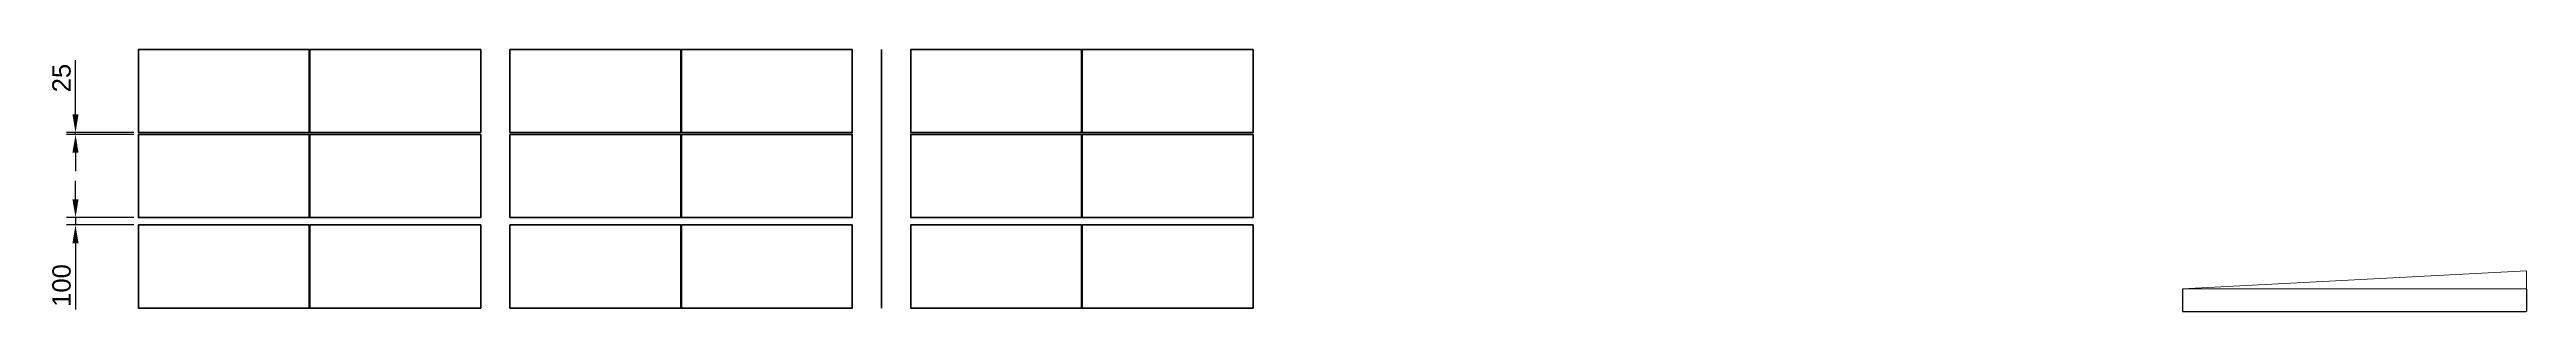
# Model space of a CAD drawing. Header units: millimetres. Extents: x -735047 to 1918431, y -1621985 to 747622.
# Drawn here: x 1317234 to 1351027, y -784285 to -780711 of the extents above; entities that cross this region are included whole.
import ezdxf

# ---------------------------------------------------------------- set-up
doc = ezdxf.new("R2010")
doc.units = ezdxf.units.MM
doc.layers.add('SOL-DIM', color=7, linetype='Continuous', lineweight=18)
doc.layers.add('SOL-PV MODULES', color=5, linetype='Continuous', lineweight=40)
doc.styles.add('E35', font='ISOCP.SHX', dxfattribs={"height": 3.5})
doc.styles.get("Standard").update_dxf_attribs({"font": 'arial.ttf'})
doc.dimstyles.new('Annotative', dxfattribs={"dimscale": 0, "dimtxt": 2.5, "dimasz": 2.5, "dimexe": 1.25, "dimexo": 0.625, "dimtad": 1, "dimtxsty": 'Standard', "dimcen": 2.5, "dimadec": 0, "dimazin": 0, "dimtfac": 1, "dimtmove": 0, "dimatfit": 3, "dimfxl": 1, "dimarcsym": 0})
doc.dimstyles.new('E35', dxfattribs={"dimscale": 0, "dimtxt": 3.5, "dimasz": 2.5, "dimexe": 1.5, "dimexo": 1.5, "dimgap": 1, "dimtad": 1, "dimdec": 0, "dimzin": 0, "dimdsep": 46, "dimtxsty": 'E35', "dimcen": 1.5, "dimadec": 0, "dimazin": 0, "dimtfac": 1, "dimtdec": 0, "dimtmove": 0, "dimatfit": 3, "dimfxl": 1, "dimtolj": 1, "dimtzin": 0, "dimarcsym": 0})

# ---------------------------------------------------------------- blocks, each defined once
blk = doc.blocks.new('*D77')
at = {"layer": 'Defpoints', "color": 0, "transparency": 16777216}
for p in [(1317589, -781845), (1318447, -781845), (1318447, -781870)]:
    blk.add_point(p, dxfattribs=at)
at = {"layer": 'SOL-PV MODULES', "color": 0, "lineweight": -2, "transparency": 16777216}
for p, q in [((1317589, -781595), (1317589, -780856)), ((1318384, -781845), (1317464, -781845)), ((1318384, -781870), (1317464, -781870)), ((1317589, -781870), (1317589, -781845)), ((1317589, -782120), (1317589, -782370))]:
    blk.add_line(p, q, dxfattribs=at)
at = {"layer": 'SOL-PV MODULES', "color": 0, "transparency": 16777216}
for points in [[(1317547, -781595), (1317630, -781595), (1317589, -781845)], [(1317547, -782120), (1317630, -782120), (1317589, -781870)]]:
    blk.add_solid(points, dxfattribs=at)
at = {"layer": 'SOL-PV MODULES', "color": 0, "transparency": 16777216, "insert": (1317399, -781101), "char_height": 250, "attachment_point": 5, "rotation": 90}
blk.add_mtext('25', dxfattribs=at)
blk = doc.blocks.new('*D78')
at = {"layer": 'Defpoints', "color": 0, "transparency": 16777216}
for p in [(1317589, -783104), (1318447, -783004), (1318447, -783104)]:
    blk.add_point(p, dxfattribs=at)
at = {"layer": 'SOL-PV MODULES', "color": 0, "lineweight": -2, "transparency": 16777216}
for p, q in [((1317589, -782754), (1317589, -782504)), ((1318384, -783004), (1317464, -783004)), ((1318384, -783104), (1317464, -783104)), ((1317589, -783004), (1317589, -783104)), ((1317589, -783354), (1317589, -784257))]:
    blk.add_line(p, q, dxfattribs=at)
at = {"layer": 'SOL-PV MODULES', "color": 0, "transparency": 16777216}
for points in [[(1317547, -782754), (1317630, -782754), (1317589, -783004)], [(1317547, -783354), (1317630, -783354), (1317589, -783104)]]:
    blk.add_solid(points, dxfattribs=at)
at = {"layer": 'SOL-PV MODULES', "color": 0, "transparency": 16777216, "insert": (1317399, -783931), "char_height": 250, "attachment_point": 5, "rotation": 90}
blk.add_mtext('100', dxfattribs=at)
blk = doc.blocks.new('*D86')
at = {"layer": 'Defpoints', "color": 0, "transparency": 16777216}
for p in [(1346334, -783978), (1351027, -783978), (1351027, -784284)]:
    blk.add_point(p, dxfattribs=at)
at = {"layer": 'SOL-DIM', "color": 0, "lineweight": -2, "transparency": 16777216}
for p, q in [((1346334, -783979), (1346334, -784285)), ((1351027, -783979), (1351027, -784285)), ((1346336, -784284), (1351025, -784284))]:
    blk.add_line(p, q, dxfattribs=at)
at = {"layer": 'SOL-DIM', "color": 0, "transparency": 16777216}
for points in [[(1346336, -784283), (1346336, -784284), (1346334, -784284)], [(1351025, -784283), (1351025, -784284), (1351027, -784284)]]:
    blk.add_solid(points, dxfattribs=at)
at = {"layer": 'SOL-DIM', "color": 0, "transparency": 16777216, "insert": (1348681, -784281), "char_height": 3.5, "attachment_point": 5, "style": 'E35'}
blk.add_mtext('\\A1;4694', dxfattribs=at)

msp = doc.modelspace()

# ---------------------------------------------------------------- linework, layer by layer
at = {"layer": 'SOL-DIM'}
for p, q in [((1346333.92, -783977.635), (1351027.479, -783731.656)), ((1346333.92, -783977.635), (1351027.479, -783977.635)), ((1351027.479, -783731.656), (1351027.479, -783977.635))]:
    msp.add_line(p, q, dxfattribs=at)
at = {"layer": 'SOL-PV MODULES', "color": 3}
msp.add_line((1328585.035, -780711.428), (1328585.035, -784238.428), dxfattribs=at)
at = {"layer": 'SOL-PV MODULES'}
for points in [[(1320776.75, -780711.428), (1318446.947, -780711.428), (1318446.947, -781845.428), (1320776.75, -781845.428)], [(1320786.736, -780711.428), (1323116.539, -780711.428), (1323116.539, -781845.428), (1320786.736, -781845.428)], [(1325845.794, -780711.428), (1323515.991, -780711.428), (1323515.991, -781845.428), (1325845.794, -781845.428)], [(1325855.78, -780711.428), (1328185.583, -780711.428), (1328185.583, -781845.428), (1325855.78, -781845.428)], [(1331314.289, -780711.428), (1328984.486, -780711.428), (1328984.486, -781845.428), (1331314.289, -781845.428)], [(1331324.275, -780711.428), (1333654.078, -780711.428), (1333654.078, -781845.428), (1331324.275, -781845.428)], [(1320776.75, -781870.428), (1318446.947, -781870.428), (1318446.947, -783004.428), (1320776.75, -783004.428)], [(1320786.736, -781870.428), (1323116.539, -781870.428), (1323116.539, -783004.428), (1320786.736, -783004.428)], [(1325845.794, -781870.428), (1323515.991, -781870.428), (1323515.991, -783004.428), (1325845.794, -783004.428)], [(1325855.78, -781870.428), (1328185.583, -781870.428), (1328185.583, -783004.428), (1325855.78, -783004.428)], [(1331314.289, -781870.428), (1328984.486, -781870.428), (1328984.486, -783004.428), (1331314.289, -783004.428)], [(1331324.275, -781870.428), (1333654.078, -781870.428), (1333654.078, -783004.428), (1331324.275, -783004.428)], [(1320776.75, -783104.428), (1318446.947, -783104.428), (1318446.947, -784238.428), (1320776.75, -784238.428)], [(1320786.736, -783104.428), (1323116.539, -783104.428), (1323116.539, -784238.428), (1320786.736, -784238.428)], [(1325845.794, -783104.428), (1323515.991, -783104.428), (1323515.991, -784238.428), (1325845.794, -784238.428)], [(1325855.78, -783104.428), (1328185.583, -783104.428), (1328185.583, -784238.428), (1325855.78, -784238.428)], [(1331314.289, -783104.428), (1328984.486, -783104.428), (1328984.486, -784238.428), (1331314.289, -784238.428)], [(1331324.275, -783104.428), (1333654.078, -783104.428), (1333654.078, -784238.428), (1331324.275, -784238.428)]]:
    msp.add_lwpolyline(points, close=True, dxfattribs=at)

# ---------------------------------------------------------------- dimensions: what is measured, and where the dimension line sits
at = {"layer": 'SOL-DIM'}
dim = msp.add_linear_dim(base=(1351027.479, -784283.686), p1=(1346333.92, -783977.635), p2=(1351027.479, -783977.635), dimstyle='E35', override={"dimscale": 1}, dxfattribs=at)
dim.commit()
dim.dimension.update_dxf_attribs({"geometry": '*D86', "text_midpoint": (1348680.7, -784280.936)})
at = {"layer": 'SOL-PV MODULES', "color": 7, "true_color": 0xffffff}
for base, p1, p2, picture, middle in [((1317588.679, -781845.428), (1318446.947, -781870.428), (1318446.947, -781845.428), '*D77', (1317398.536, -781100.799)), ((1317588.679, -783104.428), (1318446.947, -783004.428), (1318446.947, -783104.428), '*D78', (1317398.536, -783930.911))]:
    dim = msp.add_linear_dim(base=base, p1=p1, p2=p2, angle=90, dimstyle='Annotative', dxfattribs=at)
    dim.commit()
    dim.dimension.update_dxf_attribs({"geometry": picture, "text_midpoint": middle})

doc.saveas('drawing.dxf')
